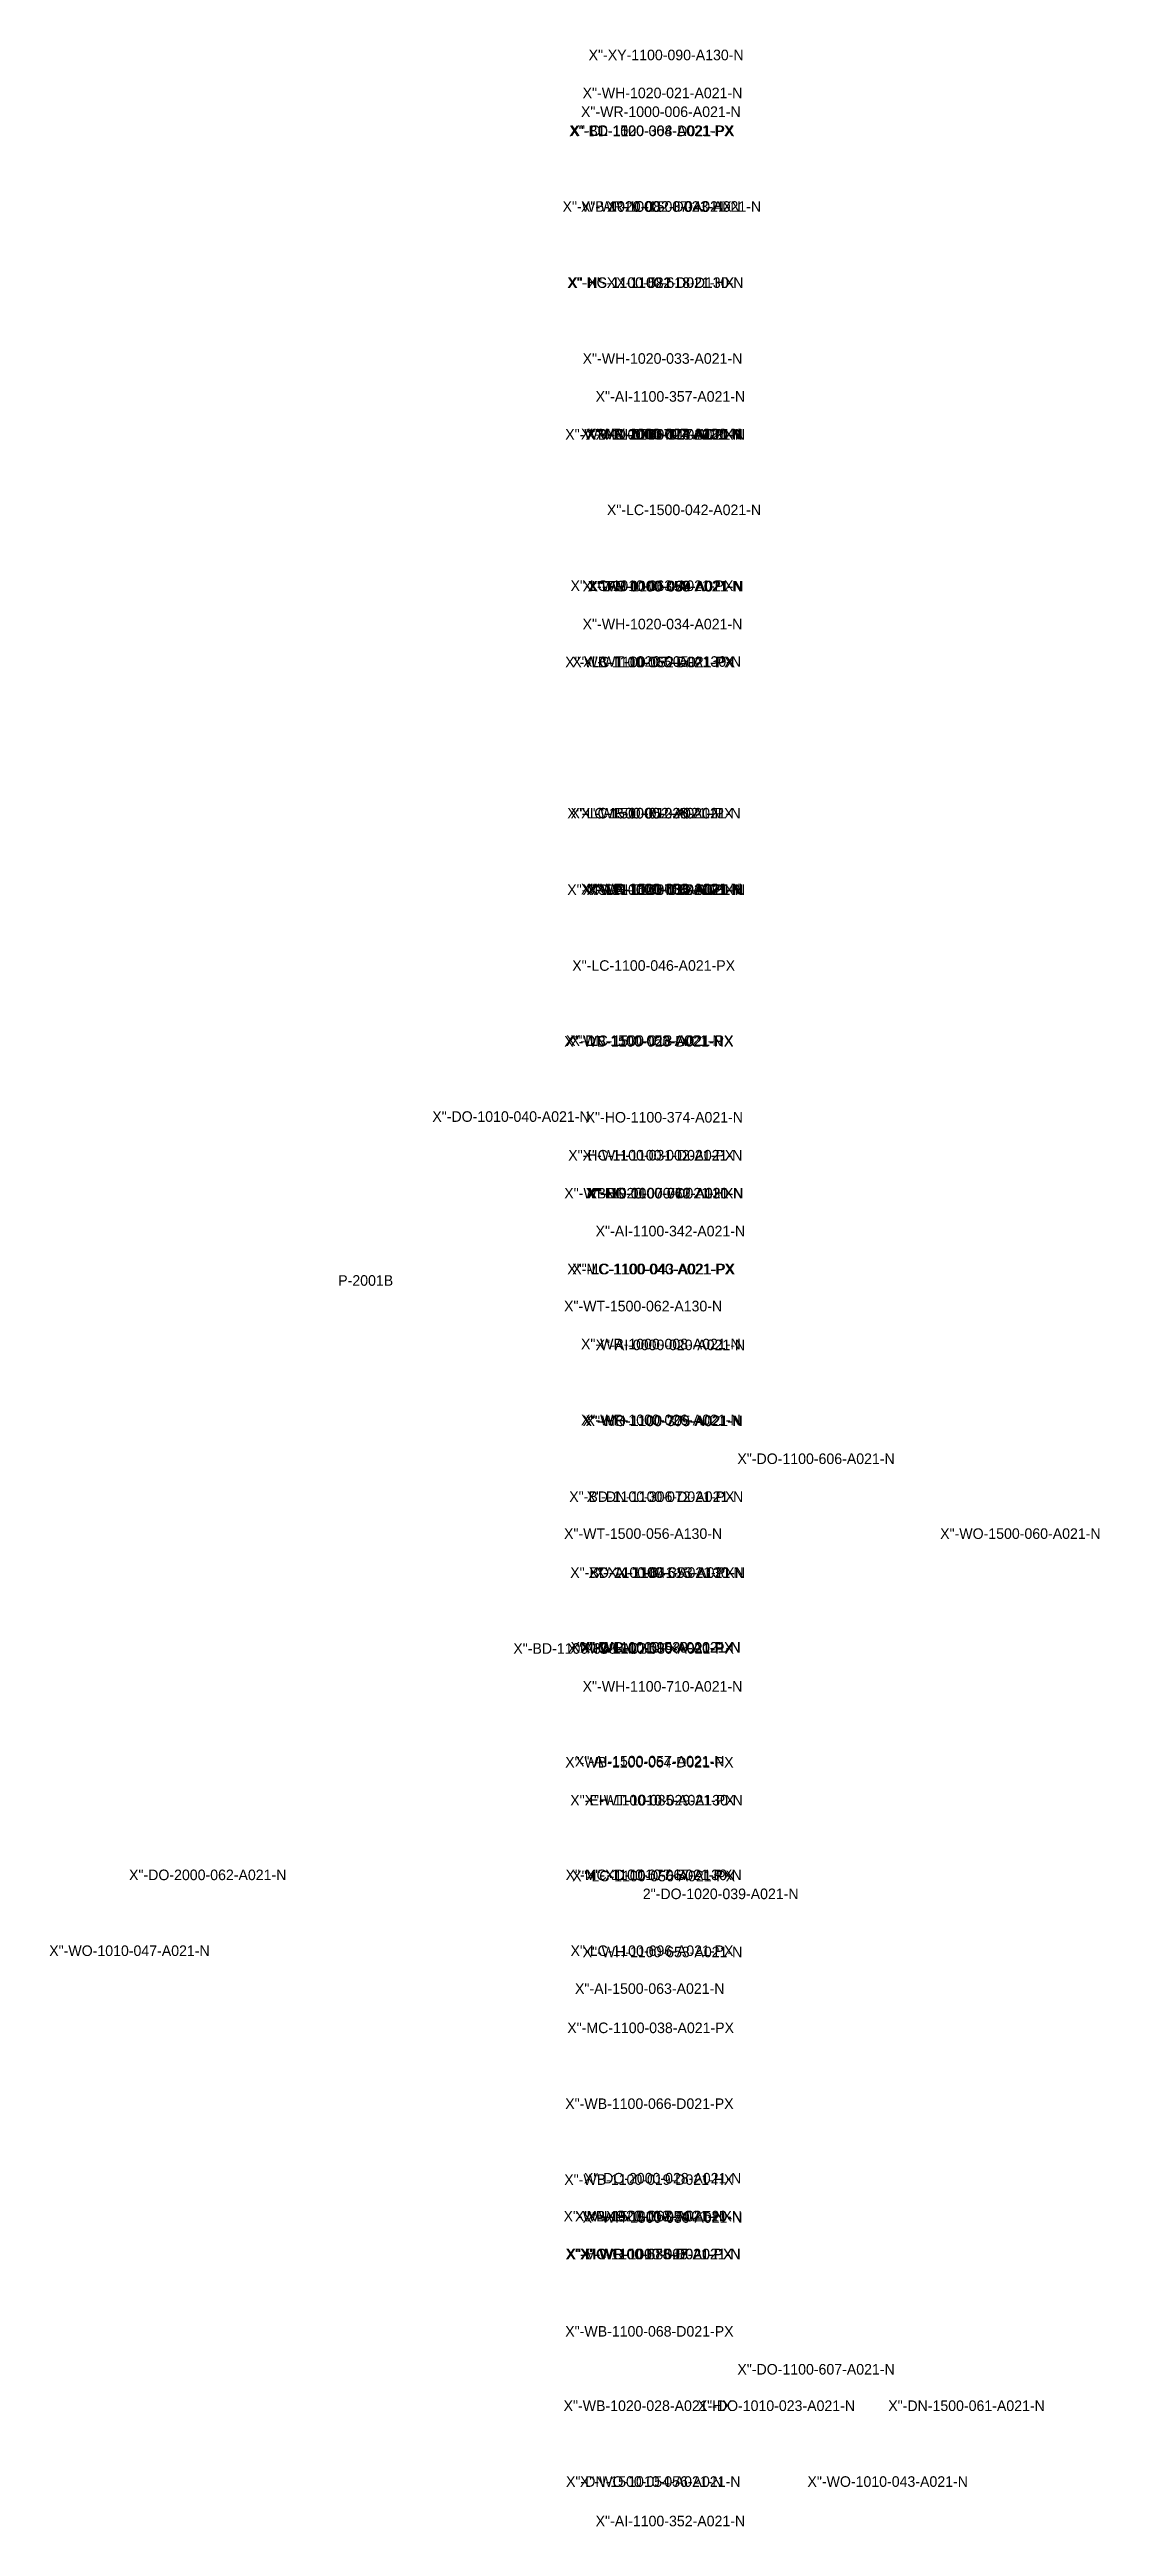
# Model space of a CAD drawing. Header units: metres. Extents: x 0 to 2536, y 0 to 1695.
# Drawn here: x 1858 to 2106, y 218 to 804 of the extents above; entities that cross this region are included whole.
import ezdxf

# ---------------------------------------------------------------- set-up
doc = ezdxf.new("R2010")
doc.units = ezdxf.units.M
doc.layers.add('REVIEW', color=1, linetype='Continuous')

msp = doc.modelspace()

# ---------------------------------------------------------------- texts
at = {"layer": 'REVIEW', "char_height": 2.5, "attachment_point": 1}
for s, insert in [('X"-XY-1100-090-A130-N', (1985.29, 804.35)), ('X"-WH-1020-021-A021-N', (1983.87, 795.37)), ('X"-BD-1100-308-D021-PX', (1980.7, 786.39)), ('X"-CL-1020-004-A021-PX', (1981.01, 786.44)), ('X"-LC-1500-064-A021-PX', (1981.01, 786.44)), ('X"-WR-1000-006-A021-N', (1983.48, 790.92)), ('X"-WB-1020-082-D021-HX', (1979.12, 768.5)), ('X"-WR-1000-037-A021-N', (1983.48, 768.5)), ('X"-LC-1500-043-A021-N', (1989.61, 768.5)), ('X"-HC-1100-022-D021-HX', (1980.23, 750.49)), ('X"-HS-1100-581-D021-HX', (1980.46, 750.49)), ('X"-XX-1100-618-D130-N', (1985.06, 750.49)), ('X"-WH-1020-033-A021-N', (1983.87, 732.53)), ('X"-AI-1100-357-A021-N', (1986.95, 723.56)), ('X"-WB-1100-067-D021-PX', (1979.75, 714.58)), ('X"-WR-1000-007-A021-N', (1983.48, 714.67)), ('X"-HO-1100-373-A021-N', (1984.58, 714.58)), ('X"-XY-2000-024-A130-N', (1984.89, 714.67)), ('X"-AI-0000-017-A021-N', (1986.95, 714.58)), ('X"-LC-1500-042-A021-N', (1989.61, 696.73)), ('X"-LC-1010-063-A021-PX', (1981.01, 678.78)), ('X"-DW-0000-058-A021-N', (1983.87, 678.68)), ('X"-WR-1000-057-A021-N', (1983.87, 678.68)), ('X"-FG-1100-009-A021-N', (1985.06, 678.68)), ('X"-AP-1100-084-A021-N', (1985.29, 678.68)), ('X"-WH-1020-034-A021-N', (1983.87, 669.7)), ('X"-WB-1100-065-D021-PX', (1979.75, 660.72)), ('X"-LC-1100-052-A021-PX', (1981.41, 660.72)), ('X"-WT-1020-005-A130-N', (1983.95, 660.84)), ('X"-LC-1500-052-A021-N', (1980.22, 624.96)), ('X"-LC-1500-012-A021-PX', (1981.01, 624.96)), ('X"-WR-1000-025-A021-N', (1983.48, 624.96)), ('X"-WR-1000-038-A021-N', (1983.48, 624.96)), ('X"-MS-1100-037-B021-HX', (1980.23, 606.86)), ('X"-WR-1000-058-A021-N', (1983.48, 607.01)), ('X"-WH-1020-035-A021-N', (1983.87, 606.86)), ('X"-DN-1100-070-A021-N', (1984.82, 606.86)), ('X"-LC-1500-033-A021-N', (1985.13, 607.01)), ('X"-AI-0000-018-A021-N', (1986.95, 606.86)), ('X"-LC-1100-046-A021-PX', (1981.41, 588.91)), ('X"-WB-1100-020-D021-HX', (1979.52, 570.96)), ('X"-DN-1500-053-A021-N', (1979.94, 571.13)), ('X"-LC-1500-018-A021-PX', (1981.01, 571.13)), ('X"-DO-1010-040-A021-N', (1948.3, 553.18)), ('X"-HO-1100-374-A021-N', (1984.58, 553.01)), ('X"-HC-1100-031-D021-PX', (1980.46, 544.03)), ('X"-WH-1100-002-A021-N', (1983.87, 544.03)), ('X"-WB-1020-070-D021-HX', (1979.52, 535.05)), ('X"-NG-0000-060-A130-N', (1984.58, 535.05)), ('X"-DN-1100-071-A021-N', (1984.82, 535.05)), ('X"-BD-1100-712-A021-N', (1985.06, 535.05)), ('X"-AI-1100-342-A021-N', (1986.95, 526.08)), ('X"-MC-1100-040-A021-PX', (1980.23, 517.1)), ('X"-LC-1100-043-A021-PX', (1981.41, 517.1)), ('P-2001B', (1926.03, 514.4)), ('X"-WT-1500-062-A130-N', (1979.47, 508.33)), ('X"-WR-1000-008-A021-N', (1983.48, 499.36)), ('X"-AI-0000-020-A021-N', (1986.95, 499.15)), ('X"-WR-1000-026-A021-N', (1983.48, 481.41)), ('X"-WH-1100-709-A021-N', (1983.87, 481.19)), ('X"-HO-1100-375-A021-N', (1984.58, 481.19)), ('X"-DO-1100-606-A021-N', (2020.49, 472.22)), ('X"-BD-1100-306-D021-PX', (1980.7, 463.24)), ('X"-DN-1100-072-A021-N', (1984.82, 463.24)), ('X"-WT-1500-056-A130-N', (1979.47, 454.5)), ('X"-WO-1500-060-A021-N', (2068.47, 454.5)), ('X"-BD-1100-641-A021-PX', (1980.93, 445.29)), ('X"-XX-1100-615-A130-N', (1985.29, 445.29)), ('X"-AI-1100-353-A021-N', (1986.95, 445.29)), ('X"-BD-1100-638-A021-PX', (1967.47, 427.33)), ('X"-MC-1100-039-A021-PX', (1980.23, 427.33)), ('X"-LC-1100-695-A021-PX', (1981.01, 427.59)), ('X"-WO-1010-039-A021-N', (1983.24, 427.59)), ('X"-WR-1000-039-A021-N', (1983.48, 427.59)), ('X"-WH-1100-710-A021-N', (1983.87, 418.36)), ('X"-WB-1100-064-D021-PX', (1979.75, 400.41)), ('X"-AI-1500-057-A021-N', (1982.06, 400.67)), ('X"-EH-1100-085-A021-PX', (1980.93, 391.43)), ('X"-WT-1010-029-A130-N', (1984.35, 391.43)), ('X"-DO-2000-062-A021-N', (1876.53, 373.76)), ('X"-MC-1100-677-B021-PX', (1979.83, 373.76)), ('X"-LC-1100-056-A021-PX', (1981.41, 373.48)), ('X"-XD-1010-067-A130-N', (1984.66, 373.76)), ('2"-DO-1020-039-A021-N', (1998.11, 369.27)), ('X"-WO-1010-047-A021-N', (1857.64, 355.82)), ('X"-LC-1100-696-A021-PX', (1981.01, 355.82)), ('X"-WH-1100-653-A021-N', (1983.87, 355.52)), ('X"-AI-1500-063-A021-N', (1982.06, 346.85)), ('X"-MC-1100-038-A021-PX', (1980.23, 337.57)), ('X"-WB-1100-066-D021-PX', (1979.75, 319.62)), ('X"-WB-1100-019-D021-HX', (1979.52, 301.66)), ('X"-DO-2000-028-A021-N', (1984.18, 301.99)), ('X"-WB-1020-019-A021-HX', (1979.36, 293.02)), ('X"-AI-1500-068-A021-N', (1982.06, 293.02)), ('X"-XS-1010-054-A520-N', (1984.89, 293.02)), ('X"-WH-1500-030-A021-N', (1983.87, 292.69)), ('X"-MC-1100-685-B021-PX', (1979.83, 284.05)), ('X"-HC-1100-678-D021-PX', (1980.07, 284.05)), ('X"-WO-1010-068-A021-N', (1983.24, 284.05)), ('X"-WR-1000-027-A021-N', (1983.48, 284.05)), ('X"-WB-1100-068-D021-PX', (1979.75, 265.76)), ('X"-DO-1100-607-A021-N', (2020.49, 256.78)), ('X"-WB-1020-028-A021-HX', (1979.36, 248.16)), ('X"-DO-1010-023-A021-N', (2011.1, 248.16)), ('X"-DN-1500-061-A021-N', (2056.19, 248.16)), ('X"-DN-1500-054-A021-N', (1979.94, 230.22)), ('X"-WO-1010-056-A021-N', (1983.24, 230.22)), ('X"-WO-1010-043-A021-N', (2037.07, 230.22)), ('X"-AI-1100-352-A021-N', (1986.95, 220.88))]:
    msp.add_mtext(s, dxfattribs=dict(at, insert=insert))

doc.saveas('drawing.dxf')
